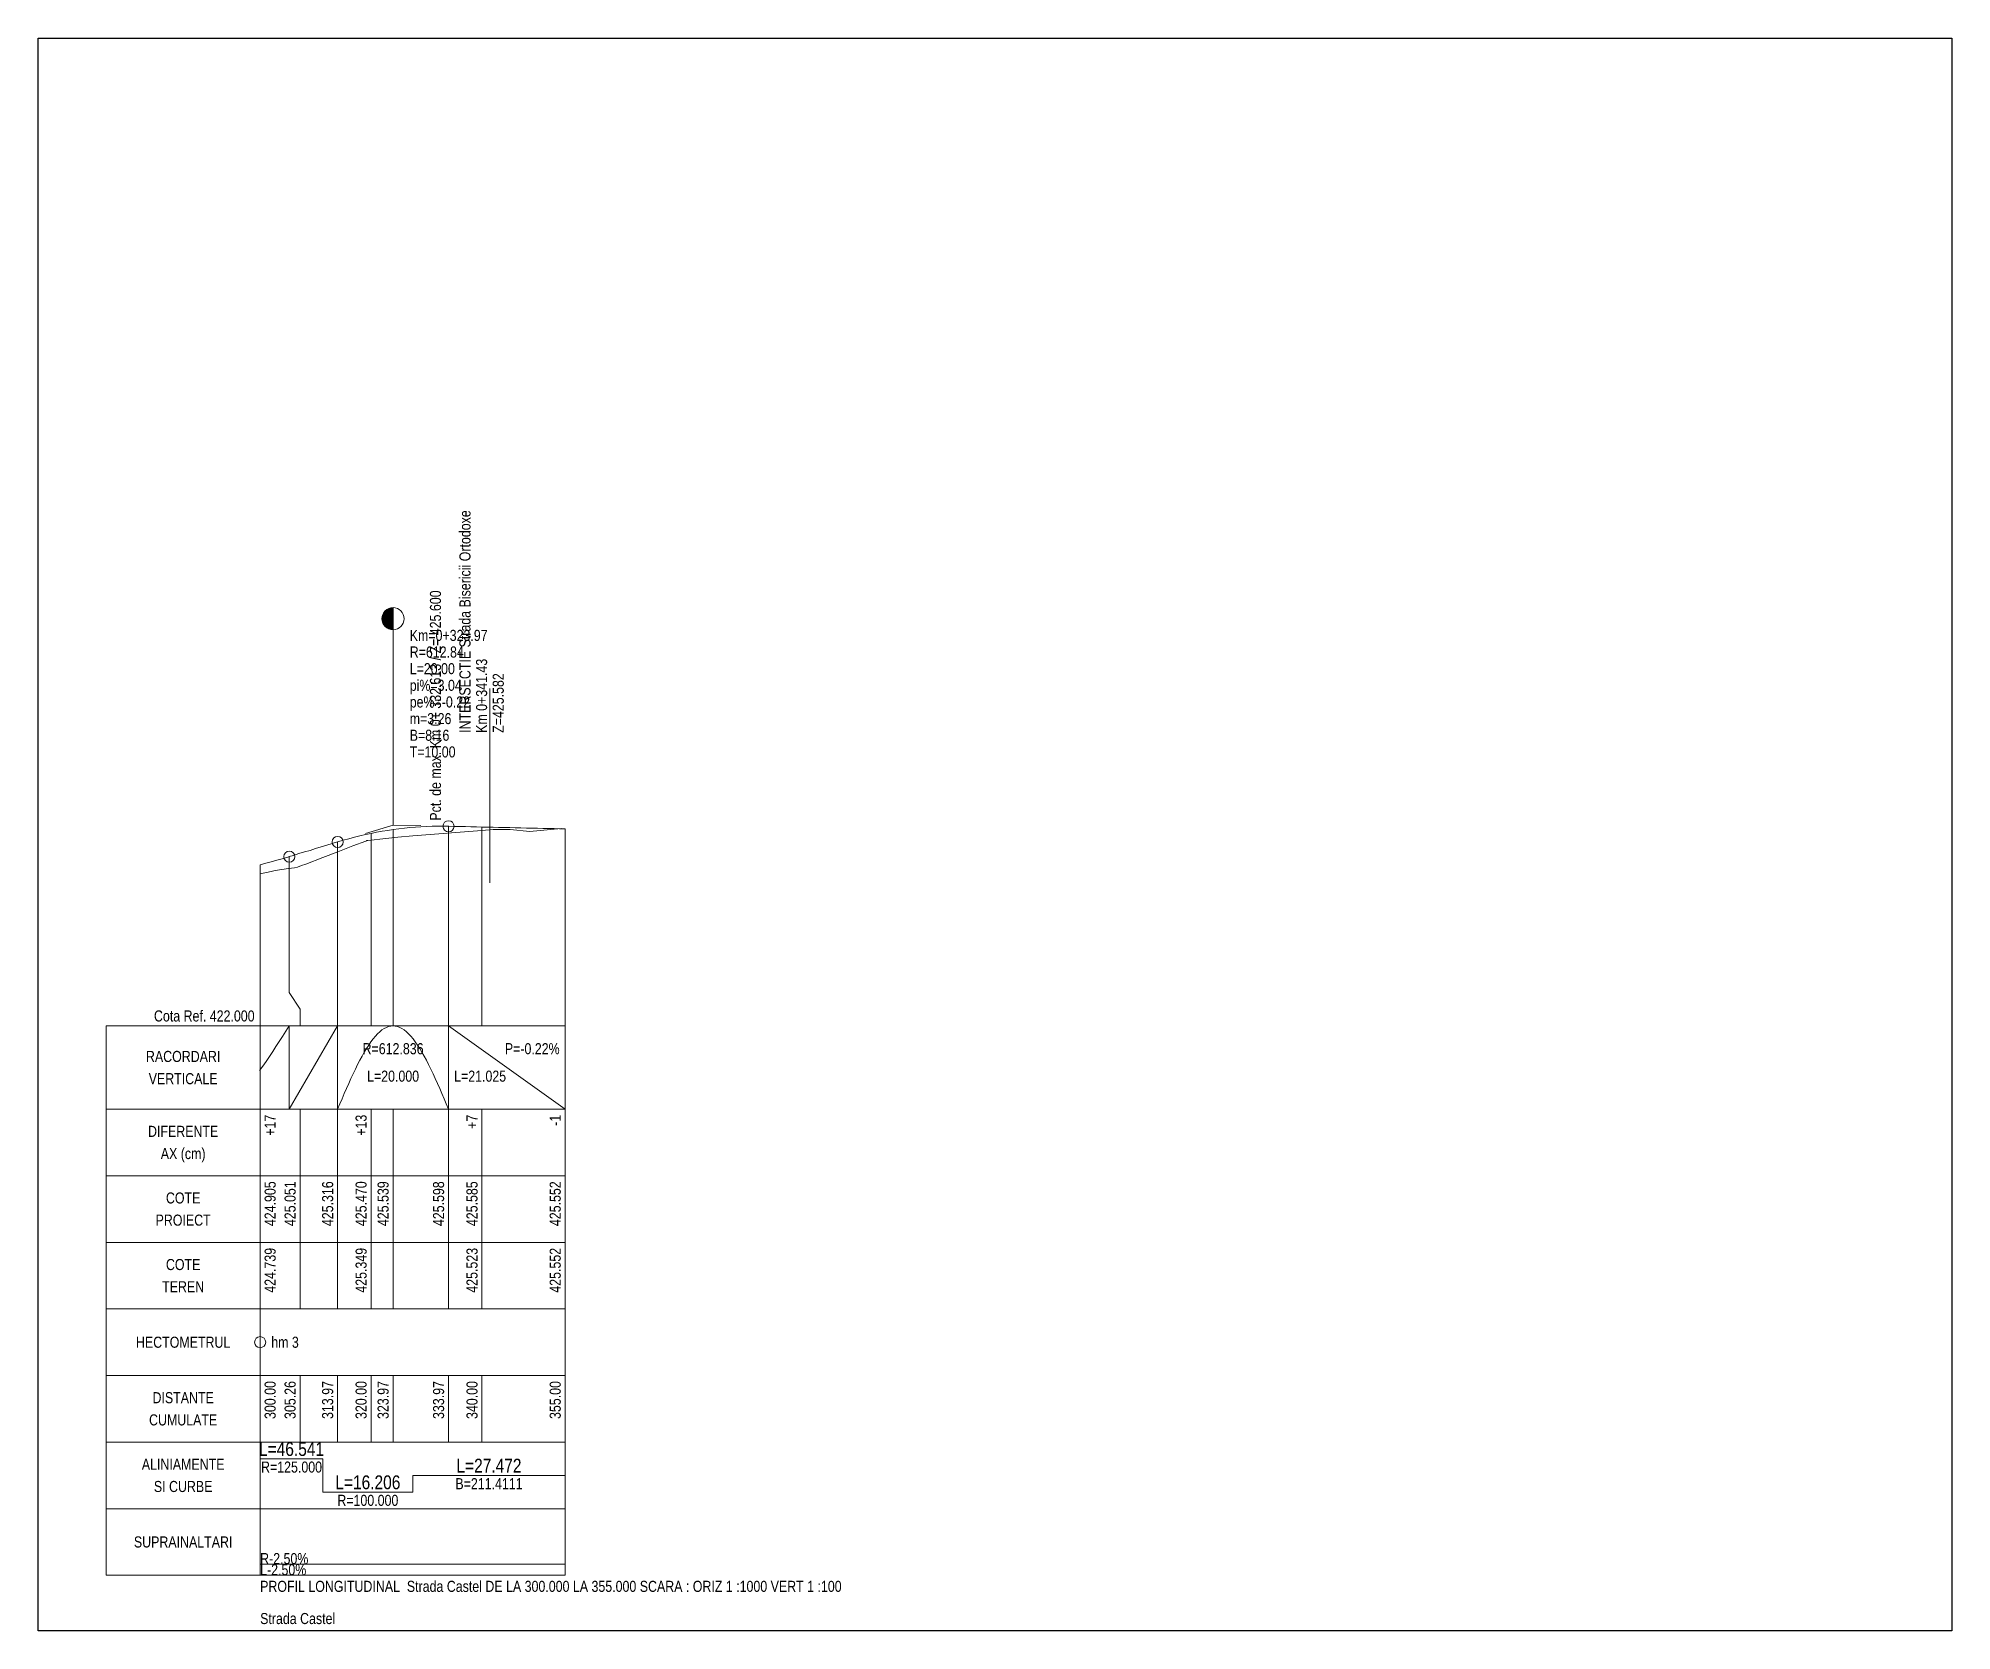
# Model space of a CAD drawing. Extents: x -600 to 1621, y -3670 to 287.
# Drawn here: x 427.3 to 772.3, y -1101 to -814 of the extents above; entities that cross this region are included whole.
import ezdxf
from ezdxf.enums import TextEntityAlignment as Align

# ---------------------------------------------------------------- set-up
doc = ezdxf.new("R2010")
doc.units = 0
doc.layers.add('ARD-No Plot', color=7, linetype='Continuous', lineweight=0, plot=False)
doc.layers.add('Cartus', color=8, linetype='Continuous')
for name, color, linetype, lineweight in [('L-C. Ref', 7, 'Continuous', 0), ('L-cote-ex', 7, 'Continuous', 0), ('L-Cote-Pr', 7, 'Continuous', 0), ('L-Curbe', 7, 'Continuous', 0), ('L-Cut-Fill', 7, 'Continuous', 0), ('L-Design', 7, 'Continuous', 0), ('L-Exist', 7, 'Continuous', 0), ('L-Intersectii', 7, 'Continuous', 0), ('L-LINES', 7, 'Continuous', 0), ('L-Min-Max', 7, 'Continuous', 0), ('L-Pante-Tran', 7, 'Continuous', 0), ('L-rac-Vert', 7, 'Continuous', 0), ('L-TEXT', 7, 'Continuous', 0)]:
    doc.layers.add(name, color=color, linetype=linetype, lineweight=lineweight)
doc.styles.add('Arial', font='arial.ttf', dxfattribs={"width": 0.8})

msp = doc.modelspace()

# ---------------------------------------------------------------- texts
at = {"layer": 'ARD-No Plot', "style": 'Arial', "width": 0.8}
msp.add_text('Strada Castel', height=2, dxfattribs=at).set_placement((467.33, -1099.83))
at = {"layer": 'L-C. Ref', "style": 'Arial', "width": 0.8}
msp.add_text('Cota Ref. 422.000', height=2, dxfattribs=at).set_placement((466.33, -991.23), align=Align.RIGHT)
at = {"layer": 'L-cote-ex', "style": 'Arial', "width": 0.8}
for s, p in [('424.739', (470.13, -1032.03)), ('425.349', (486.53, -1032.03)), ('425.523', (506.53, -1032.03)), ('425.552', (521.53, -1032.03)), ('425.552', (521.53, -1032.03)), ('425.552', (521.53, -1032.03))]:
    msp.add_text(s, height=2, rotation=90, dxfattribs=at).set_placement(p, align=Align.RIGHT)
at = {"layer": 'L-Cote-Pr', "style": 'Arial', "width": 0.8}
for s, p in [('424.905', (470.13, -1020.03)), ('425.051', (473.73, -1020.03)), ('425.316', (480.5, -1020.03)), ('425.470', (486.53, -1020.03)), ('425.539', (490.5, -1020.03)), ('425.598', (500.5, -1020.03)), ('425.585', (506.53, -1020.03)), ('425.552', (521.53, -1020.03))]:
    msp.add_text(s, height=2, rotation=90, dxfattribs=at).set_placement(p, align=Align.RIGHT)
for s, p in [('COTE', (453.45, -1024.03)), ('PROIECT', (453.45, -1028.03))]:
    msp.add_text(s, height=2, dxfattribs=at).set_placement(p, align=Align.CENTER)
at = {"layer": 'L-Cut-Fill', "style": 'Arial', "width": 0.8}
for s, p in [('DIFERENTE', (453.45, -1012.03)), ('AX (cm)', (453.45, -1016.03))]:
    msp.add_text(s, height=2, dxfattribs=at).set_placement(p, align=Align.CENTER)
for s, p in [('+17', (470.13, -1008.03)), ('+13', (486.53, -1008.03)), ('+7', (506.53, -1008.03)), ('-1', (521.53, -1008.03))]:
    msp.add_text(s, height=2, rotation=90, dxfattribs=at).set_placement(p, align=Align.RIGHT)
at = {"layer": 'L-Intersectii', "style": 'Arial', "width": 0.8}
for s, p in [('INTERSECTIE Strada Bisericii Ortodoxe', (505.26, -939.21)), ('Km 0+341.43', (508.26, -939.21)), ('Z=425.582', (511.26, -939.21))]:
    msp.add_text(s, height=2, rotation=90, dxfattribs=at).set_placement(p)
at = {"layer": 'L-Min-Max', "style": 'Arial', "width": 0.8}
msp.add_text('Pct. de max. Km 0+ 332.613 / Z= 425.600', height=2, rotation=90, dxfattribs=at).set_placement((499.94, -955.03))
at = {"layer": 'L-rac-Vert', "style": 'Arial', "width": 0.8}
for s, p in [('Km=0+323.97', (494.3, -922.64)), ('R=612.84', (494.3, -925.64)), ('L=20.00', (494.3, -928.64)), ('pi%=3.04', (494.3, -931.64)), ('pe%=-0.22', (494.3, -934.64)), ('m=3.26', (494.3, -937.64)), ('T=10.00', (494.3, -943.64)), ('B=8.16', (494.3, -940.64)), ('L=21.025', (502.3, -1002.08))]:
    msp.add_text(s, height=2, dxfattribs=at).set_placement(p)
for s, p in [('RACORDARI', (453.45, -998.53)), ('R=612.836', (491.3, -997.13)), ('VERTICALE', (453.45, -1002.53)), ('L=20.000', (491.3, -1002.08))]:
    msp.add_text(s, height=2, dxfattribs=at).set_placement(p, align=Align.CENTER)
msp.add_text('P=-0.22%', height=2, dxfattribs=at).set_placement((521.33, -997.13), align=Align.RIGHT)
at = {"layer": 'L-TEXT', "style": 'Arial', "width": 0.8}
for s, p in [('COTE', (453.45, -1036.03)), ('TEREN', (453.45, -1040.03)), ('HECTOMETRUL', (453.45, -1050.03)), ('DISTANTE', (453.45, -1060.03)), ('CUMULATE', (453.45, -1064.03)), ('ALINIAMENTE', (453.45, -1072.03)), ('SI CURBE', (453.45, -1076.03)), ('SUPRAINALTARI', (453.45, -1086.03))]:
    msp.add_text(s, height=2, dxfattribs=at).set_placement(p, align=Align.CENTER)
for s, p in [('hm 3', (469.33, -1050.03)), ('R-2.50%', (467.33, -1089.03)), ('L-2.50%', (467.33, -1091.03)), ('PROFIL LONGITUDINAL  Strada Castel DE LA 300.000 LA 355.000 SCARA : ORIZ 1 :1000 VERT 1 :100', (467.33, -1094.03))]:
    msp.add_text(s, height=2, dxfattribs=at).set_placement(p)
for s, p in [('300.00', (470.13, -1056.03)), ('305.26', (473.73, -1056.03)), ('313.97', (480.5, -1056.03)), ('320.00', (486.53, -1056.03)), ('323.97', (490.5, -1056.03)), ('333.97', (500.5, -1056.03)), ('340.00', (506.53, -1056.03)), ('355.00', (521.53, -1056.03))]:
    msp.add_text(s, height=2, rotation=90, dxfattribs=at).set_placement(p, align=Align.RIGHT)
for s, height, p in [('L=46.541', 2.5, (472.99, -1069.53)), ('R=125.000', 2, (472.99, -1072.53)), ('L=27.472', 2.5, (508.59, -1072.53)), ('L=16.206', 2.5, (486.75, -1075.53)), ('B=211.4111', 2, (508.59, -1075.53)), ('R=100.000', 2, (486.75, -1078.53))]:
    msp.add_text(s, height=height, rotation=0, dxfattribs=at).set_placement(p, align=Align.CENTER)

# ---------------------------------------------------------------- blocks, each defined once
blk = doc.blocks.new('A3_TRANSV_ALIN_TIRENA')
at = {"layer": 'Cartus'}
blk.add_lwpolyline([(0, 0), (0, 287), (345, 287), (345, 0)], close=True, dxfattribs=at)

# ---------------------------------------------------------------- linework, layer by layer
at = {"layer": 'L-Curbe'}
for p, q in [((467.33, -1070.03), (478.65, -1070.03)), ((478.65, -1070.03), (478.65, -1076.03)), ((478.65, -1076.03), (494.85, -1076.03)), ((494.85, -1076.03), (494.85, -1073.03)), ((494.85, -1073.03), (522.33, -1073.03))]:
    msp.add_line(p, q, dxfattribs=at)
at = {"layer": 'L-Design'}
msp.add_lwpolyline([(467.33, -962.98), (468.33, -962.72), (469.33, -962.45), (470.33, -962.18), (471.33, -961.89), (472.33, -961.59), (472.59, -961.51), (473.33, -961.29), (474.33, -960.98), (475.33, -960.68), (476.33, -960.38), (477.33, -960.07), (478.33, -959.77), (479.33, -959.46), (480.33, -959.16), (481.3, -958.86), (481.33, -958.85), (482.33, -958.56), (483.33, -958.28), (484.33, -958.02), (485.33, -957.77), (486.33, -957.54), (487.33, -957.33), (488.33, -957.13), (489.33, -956.95), (490.33, -956.78), (491.3, -956.64), (491.33, -956.63), (492.33, -956.5), (493.33, -956.39), (494.33, -956.29), (495.33, -956.2), (496.33, -956.14), (497.33, -956.08), (498.33, -956.05), (499.33, -956.03), (500.33, -956.03), (501.3, -956.04), (501.33, -956.04), (502.33, -956.07), (503.33, -956.09), (504.33, -956.11), (505.33, -956.13), (506.33, -956.16), (507.33, -956.18), (508.33, -956.2), (509.33, -956.22), (510.33, -956.24), (511.33, -956.27), (512.33, -956.29), (513.33, -956.31), (514.33, -956.33), (515.33, -956.36), (516.33, -956.38), (517.33, -956.4), (518.33, -956.42), (519.33, -956.44), (520.33, -956.47), (521.33, -956.49), (522.33, -956.51)], dxfattribs=at)
at = {"layer": 'L-Exist'}
for p, q in [((484.05, -959.59), (486.36, -958.7)), ((486.36, -958.7), (486.52, -958.64)), ((486.52, -958.64), (486.56, -958.62)), ((486.56, -958.62), (486.6, -958.61)), ((486.6, -958.61), (486.69, -958.62)), ((486.69, -958.62), (486.75, -958.61)), ((486.75, -958.61), (487.33, -958.54)), ((487.33, -958.54), (489.45, -958.3)), ((489.45, -958.3), (492.15, -958.02)), ((492.15, -958.02), (494.85, -957.79)), ((494.85, -957.79), (507.33, -956.79)), ((507.33, -956.79), (509.35, -956.63)), ((509.35, -956.63), (510.56, -956.6)), ((510.56, -956.6), (512.41, -956.62)), ((512.41, -956.62), (515.97, -957.01)), ((515.97, -957.01), (521.6, -956.44)), ((521.6, -956.44), (522.33, -956.51)), ((522.33, -956.51), (522.33, -956.51)), ((522.33, -956.51), (522.33, -956.51)), ((475.55, -962.86), (478.65, -961.67)), ((478.65, -961.67), (481.35, -960.63)), ((481.35, -960.63), (484.05, -959.59)), ((467.33, -964.64), (469.34, -964.2)), ((469.34, -964.2), (470.02, -964.04)), ((470.02, -964.04), (472.44, -963.68)), ((472.44, -963.68), (473.54, -963.53)), ((473.54, -963.53), (474.07, -963.4)), ((474.07, -963.4), (474.81, -963.14)), ((474.81, -963.14), (475.55, -962.86))]:
    msp.add_line(p, q, dxfattribs=at)
at = {"layer": 'L-Intersectii'}
msp.add_line((508.76, -966.21), (508.76, -931.21), dxfattribs=at)
at = {"layer": 'L-LINES'}
for p, q in [((481.3, -992.03), (481.3, -958.86)), ((487.33, -992.03), (487.33, -957.33)), ((491.3, -992.03), (491.3, -956.64)), ((501.3, -992.03), (501.3, -956.04)), ((507.33, -992.03), (507.33, -956.18)), ((522.33, -992.03), (522.33, -956.51)), ((472.59, -986.03), (472.59, -961.51)), ((467.33, -992.03), (467.33, -962.98)), ((474.53, -989.03), (472.59, -986.03)), ((474.53, -992.03), (474.53, -989.03)), ((439.57, -1007.03), (439.57, -992.03)), ((439.57, -992.03), (467.33, -992.03)), ((467.33, -992.03), (522.33, -992.03)), ((467.33, -1007.03), (467.33, -992.03)), ((522.33, -1007.03), (522.33, -992.03)), ((439.57, -1019.03), (439.57, -1007.03)), ((439.57, -1007.03), (467.33, -1007.03)), ((467.33, -1007.03), (439.57, -1007.03)), ((467.33, -1007.03), (522.33, -1007.03)), ((467.33, -1019.03), (467.33, -1007.03)), ((467.33, -1007.03), (522.33, -1007.03)), ((467.33, -1019.03), (467.33, -1007.03)), ((474.53, -1019.03), (474.53, -1007.03)), ((481.3, -1019.03), (481.3, -1007.03)), ((487.33, -1019.03), (487.33, -1007.03)), ((491.3, -1019.03), (491.3, -1007.03)), ((501.3, -1019.03), (501.3, -1007.03)), ((507.33, -1019.03), (507.33, -1007.03)), ((522.33, -1019.03), (522.33, -1007.03)), ((522.33, -1019.03), (522.33, -1007.03)), ((439.57, -1031.03), (439.57, -1019.03)), ((439.57, -1019.03), (467.33, -1019.03)), ((467.33, -1019.03), (439.57, -1019.03)), ((467.33, -1019.03), (522.33, -1019.03)), ((467.33, -1019.03), (522.33, -1019.03)), ((467.33, -1031.03), (467.33, -1019.03)), ((474.53, -1031.03), (474.53, -1019.03)), ((481.3, -1031.03), (481.3, -1019.03)), ((487.33, -1031.03), (487.33, -1019.03)), ((491.3, -1031.03), (491.3, -1019.03)), ((501.3, -1031.03), (501.3, -1019.03)), ((507.33, -1031.03), (507.33, -1019.03)), ((522.33, -1031.03), (522.33, -1019.03)), ((439.57, -1043.03), (439.57, -1031.03)), ((439.57, -1031.03), (467.33, -1031.03)), ((467.33, -1031.03), (439.57, -1031.03)), ((467.33, -1031.03), (522.33, -1031.03)), ((467.33, -1031.03), (522.33, -1031.03)), ((467.33, -1043.03), (467.33, -1031.03)), ((474.53, -1043.03), (474.53, -1031.03)), ((481.3, -1043.03), (481.3, -1031.03)), ((487.33, -1043.03), (487.33, -1031.03)), ((491.3, -1043.03), (491.3, -1031.03)), ((501.3, -1043.03), (501.3, -1031.03)), ((507.33, -1043.03), (507.33, -1031.03)), ((522.33, -1043.03), (522.33, -1031.03)), ((439.57, -1055.03), (439.57, -1043.03)), ((439.57, -1043.03), (467.33, -1043.03)), ((467.33, -1043.03), (439.57, -1043.03)), ((467.33, -1043.03), (522.33, -1043.03)), ((467.33, -1055.03), (467.33, -1043.03)), ((467.33, -1055.03), (467.33, -1043.03)), ((467.33, -1043.03), (522.33, -1043.03)), ((522.33, -1055.03), (522.33, -1043.03)), ((439.57, -1067.03), (439.57, -1055.03)), ((439.57, -1055.03), (467.33, -1055.03)), ((467.33, -1055.03), (439.57, -1055.03)), ((467.33, -1055.03), (522.33, -1055.03)), ((467.33, -1055.03), (522.33, -1055.03)), ((467.33, -1067.03), (467.33, -1055.03)), ((474.53, -1067.03), (474.53, -1055.03)), ((481.3, -1067.03), (481.3, -1055.03)), ((487.33, -1067.03), (487.33, -1055.03)), ((491.3, -1067.03), (491.3, -1055.03)), ((501.3, -1067.03), (501.3, -1055.03)), ((507.33, -1067.03), (507.33, -1055.03)), ((522.33, -1067.03), (522.33, -1055.03)), ((439.57, -1079.03), (439.57, -1067.03)), ((439.57, -1067.03), (467.33, -1067.03)), ((467.33, -1067.03), (439.57, -1067.03)), ((467.33, -1067.03), (522.33, -1067.03)), ((467.33, -1079.03), (467.33, -1067.03)), ((467.33, -1067.03), (522.33, -1067.03)), ((522.33, -1079.03), (522.33, -1067.03)), ((439.57, -1091.03), (439.57, -1079.03)), ((439.57, -1079.03), (467.33, -1079.03)), ((467.33, -1079.03), (439.57, -1079.03)), ((467.33, -1079.03), (522.33, -1079.03)), ((467.33, -1091.03), (467.33, -1079.03)), ((467.33, -1079.03), (522.33, -1079.03)), ((522.33, -1091.03), (522.33, -1079.03)), ((467.33, -1091.03), (439.57, -1091.03)), ((467.33, -1091.03), (522.33, -1091.03))]:
    msp.add_line(p, q, dxfattribs=at)
msp.add_circle((467.33, -1049.03), 1, dxfattribs=at)
at = {"layer": 'L-Pante-Tran'}
for p, q in [((467.33, -1089.03), (487.33, -1089.03)), ((467.33, -1089.03), (487.33, -1089.03)), ((487.33, -1089.03), (507.33, -1089.03)), ((487.33, -1089.03), (507.33, -1089.03)), ((507.33, -1089.03), (522.33, -1089.03)), ((507.33, -1089.03), (522.33, -1089.03))]:
    msp.add_line(p, q, dxfattribs=at)
at = {"layer": 'L-rac-Vert'}
for p, q in [((489.56, -917.66), (489.56, -919.61)), ((489.6, -917.59), (489.6, -919.68)), ((489.64, -917.53), (489.64, -919.75)), ((489.68, -917.46), (489.68, -919.81)), ((489.73, -917.4), (489.73, -919.88)), ((489.78, -917.34), (489.78, -919.94)), ((489.83, -917.28), (489.83, -919.99)), ((489.89, -917.22), (489.89, -920.05)), ((489.94, -917.17), (489.94, -920.11)), ((490, -917.12), (490, -920.16)), ((490.06, -917.07), (490.06, -920.21)), ((490.13, -917.02), (490.13, -920.26)), ((490.19, -916.97), (490.19, -920.3)), ((490.26, -916.93), (490.26, -920.34)), ((490.32, -916.89), (490.32, -920.38)), ((490.39, -916.86), (490.39, -920.42)), ((490.46, -916.82), (490.46, -920.45)), ((490.54, -916.79), (490.54, -920.49)), ((490.61, -916.76), (490.61, -920.51)), ((490.68, -916.74), (490.68, -920.54)), ((490.76, -916.71), (490.76, -920.56)), ((490.83, -916.69), (490.83, -920.58)), ((490.91, -916.68), (490.91, -920.6)), ((490.99, -916.66), (490.99, -920.61)), ((491.07, -916.65), (491.07, -920.62)), ((491.14, -916.64), (491.14, -920.63)), ((491.22, -916.64), (491.22, -920.64)), ((491.3, -955.82), (491.3, -916.64)), ((489.3, -918.56), (489.3, -918.72)), ((489.31, -918.48), (489.31, -918.79)), ((489.32, -918.4), (489.32, -918.87)), ((489.33, -918.32), (489.33, -918.95)), ((489.34, -918.25), (489.34, -919.03)), ((489.36, -918.17), (489.36, -919.1)), ((489.38, -918.09), (489.38, -919.18)), ((489.4, -918.02), (489.4, -919.26)), ((489.43, -917.95), (489.43, -919.33)), ((489.45, -917.87), (489.45, -919.4)), ((489.49, -917.8), (489.49, -919.47)), ((489.52, -917.73), (489.52, -919.55)), ((486.3, -957.34), (491.3, -955.82)), ((491.3, -955.82), (496.3, -955.93)), ((471.99, -992.97), (471.39, -993.91)), ((472.59, -992.03), (471.99, -992.97)), ((472.59, -1007.03), (472.59, -992.03)), ((472.59, -1007.03), (481.3, -992.03)), ((481.3, -1007.03), (481.3, -992.03)), ((488.5, -993.45), (488.1, -993.88)), ((488.9, -993.08), (488.5, -993.45)), ((489.3, -992.76), (488.9, -993.08)), ((489.7, -992.5), (489.3, -992.76)), ((490.1, -992.29), (489.7, -992.5)), ((490.5, -992.14), (490.1, -992.29)), ((490.9, -992.06), (490.5, -992.14)), ((491.3, -992.03), (490.9, -992.06)), ((491.7, -992.06), (491.3, -992.03)), ((492.1, -992.14), (491.7, -992.06)), ((492.5, -992.29), (492.1, -992.14)), ((492.9, -992.5), (492.5, -992.29)), ((493.3, -992.76), (492.9, -992.5)), ((493.7, -993.08), (493.3, -992.76)), ((494.1, -993.45), (493.7, -993.08)), ((494.5, -993.88), (494.1, -993.45)), ((501.3, -1007.03), (501.3, -992.03)), ((501.3, -992.03), (522.33, -1007.03)), ((522.33, -1007.03), (522.33, -992.03)), ((522.33, -992.97), (522.33, -992.03)), ((522.33, -993.91), (522.33, -992.97)), ((469.59, -996.66), (468.99, -997.55)), ((470.19, -995.76), (469.59, -996.66)), ((470.79, -994.84), (470.19, -995.76)), ((471.39, -993.91), (470.79, -994.84)), ((486.1, -996.76), (485.7, -997.46)), ((486.5, -996.09), (486.1, -996.76)), ((486.9, -995.47), (486.5, -996.09)), ((487.3, -994.89), (486.9, -995.47)), ((487.7, -994.36), (487.3, -994.89)), ((488.1, -993.88), (487.7, -994.36)), ((494.9, -994.36), (494.5, -993.88)), ((495.3, -994.89), (494.9, -994.36)), ((495.7, -995.47), (495.3, -994.89)), ((496.1, -996.09), (495.7, -995.47)), ((496.5, -996.76), (496.1, -996.09)), ((496.9, -997.46), (496.5, -996.76)), ((522.33, -994.84), (522.33, -993.91)), ((522.33, -995.76), (522.33, -994.84)), ((522.33, -996.66), (522.33, -995.76)), ((522.33, -997.55), (522.33, -996.66)), ((467.79, -999.25), (467.19, -1000.06)), ((468.39, -998.41), (467.79, -999.25)), ((468.99, -997.55), (468.39, -998.41)), ((484.5, -999.8), (484.1, -1000.64)), ((484.9, -998.99), (484.5, -999.8)), ((485.3, -998.21), (484.9, -998.99)), ((485.7, -997.46), (485.3, -998.21)), ((497.3, -998.21), (496.9, -997.46)), ((497.7, -998.99), (497.3, -998.21)), ((498.1, -999.8), (497.7, -998.99)), ((498.5, -1000.64), (498.1, -999.8)), ((522.33, -998.41), (522.33, -997.55)), ((522.33, -999.25), (522.33, -998.41)), ((522.33, -1000.06), (522.33, -999.25)), ((522.33, -1000.84), (522.33, -1000.06)), ((482.9, -1003.3), (482.5, -1004.22)), ((483.3, -1002.39), (482.9, -1003.3)), ((483.7, -1001.5), (483.3, -1002.39)), ((484.1, -1000.64), (483.7, -1001.5)), ((498.9, -1001.5), (498.5, -1000.64)), ((499.3, -1002.39), (498.9, -1001.5)), ((499.7, -1003.3), (499.3, -1002.39)), ((500.1, -1004.22), (499.7, -1003.3)), ((522.33, -1001.59), (522.33, -1000.84)), ((522.33, -1002.29), (522.33, -1001.59)), ((522.33, -1002.96), (522.33, -1002.29)), ((522.33, -1003.58), (522.33, -1002.96)), ((522.33, -1004.16), (522.33, -1003.58)), ((481.7, -1006.08), (481.3, -1007.03)), ((482.1, -1005.15), (481.7, -1006.08)), ((482.5, -1004.22), (482.1, -1005.15)), ((500.5, -1005.15), (500.1, -1004.22)), ((500.9, -1006.08), (500.5, -1005.15)), ((501.3, -1007.03), (500.9, -1006.08)), ((522.33, -1004.69), (522.33, -1004.16)), ((522.33, -1005.17), (522.33, -1004.69)), ((522.33, -1005.6), (522.33, -1005.17)), ((522.33, -1005.97), (522.33, -1005.6)), ((522.33, -1006.29), (522.33, -1005.97)), ((522.33, -1006.56), (522.33, -1006.29)), ((522.33, -1006.76), (522.33, -1006.56)), ((522.33, -1006.91), (522.33, -1006.76)), ((522.33, -1007), (522.33, -1006.91))]:
    msp.add_line(p, q, dxfattribs=at)
for centre, radius in [((491.3, -918.64), 2), ((501.3, -956.04), 1), ((481.3, -958.86), 1), ((472.59, -961.51), 1)]:
    msp.add_circle(centre, radius, dxfattribs=at)

# ---------------------------------------------------------------- block references
at = {"layer": 'L-LINES'}
msp.add_blockref('A3_TRANSV_ALIN_TIRENA', (427.33, -1101.03), dxfattribs=at)

msp.set_redraw_order([(e.dxf.handle, doc.entitydb.next_handle()) for e in msp.query("TEXT MTEXT ATTDEF DIMENSION ARC_DIMENSION")])  # texts and dimensions are drawn at this point

doc.saveas('drawing.dxf')
